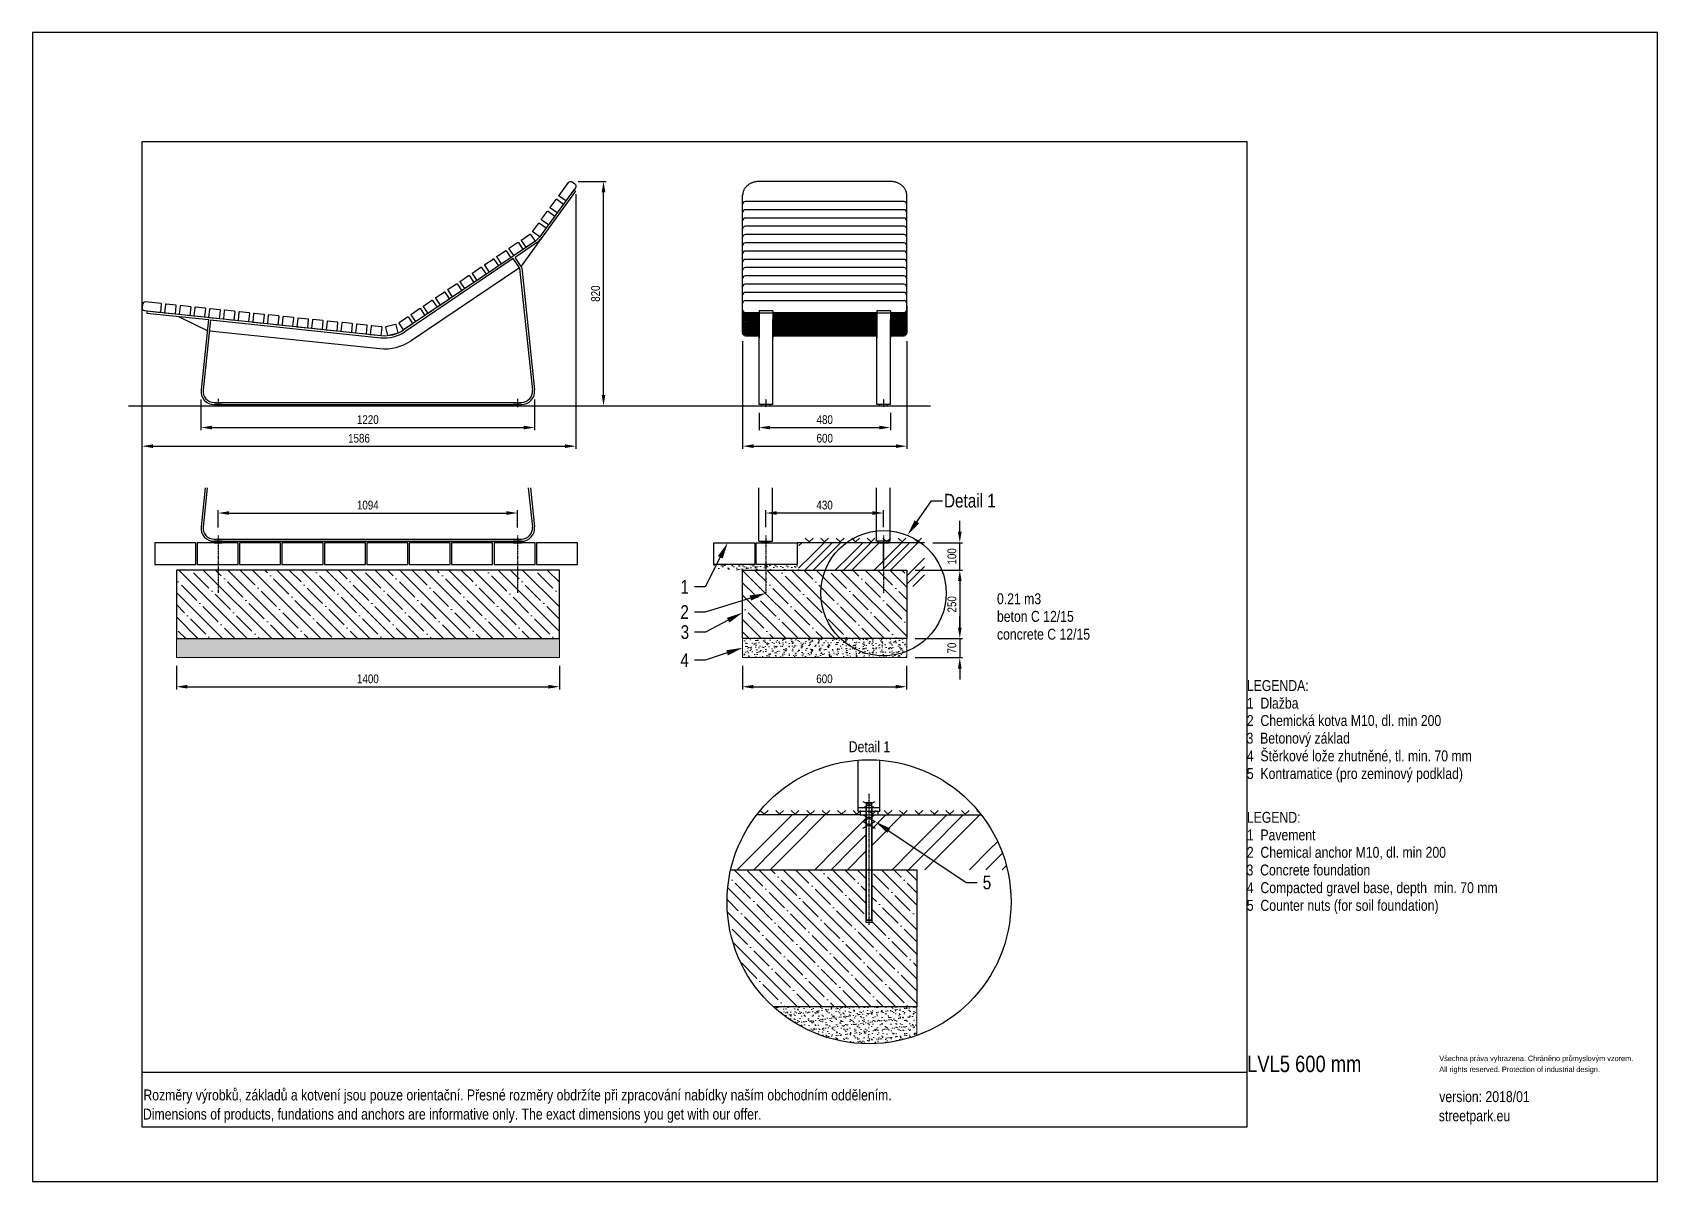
# Model space of a CAD drawing. Header units: millimetres. Extents: x 5064 to 11004, y 3085 to 7285.
import ezdxf
from ezdxf import colors
from ezdxf.entities.mleader import LeaderData, LeaderLine
from ezdxf.lldxf.tags import DXFTag
from ezdxf.math import Vec2, Vec3

# ---------------------------------------------------------------- set-up
doc = ezdxf.new("R2010")
doc.units = ezdxf.units.MM
doc.header["$LTSCALE"] = 0.3
doc.linetypes.add('DashDot', pattern=[15, 9, -3, 0, -3])
doc.layers.add('Nekreslit', color=6, linetype='Continuous', plot=False)
doc.layers.add('SRAFY', color=251, linetype='Continuous', lineweight=13)
doc.styles.add('SEACAD_Arial', font='arial.ttf', dxfattribs={"width": 0.8})
tags = doc.linetypes.add('HIDDEN2', pattern=[4.7625, 3.175, -1.5875]).pattern_tags.tags
tags[6:7] = [DXFTag(74, 4), DXFTag(75, 0), DXFTag(340, '0'), DXFTag(46, 0.0), DXFTag(50, 0.0), DXFTag(44, 0.0), DXFTag(45, 0.0)]
tags[4:5] = [DXFTag(74, 4), DXFTag(75, 0), DXFTag(340, '0'), DXFTag(46, 0.0), DXFTag(50, 0.0), DXFTag(44, 0.0), DXFTag(45, 0.0)]
doc.dimstyles.new('ISO-25', dxfattribs={"dimtxt": 1.6, "dimasz": 2, "dimexe": 0.5, "dimexo": 1.5, "dimtad": 1, "dimdec": 0, "dimtxsty": 'SEACAD_Arial', "dimcen": 2, "dimadec": 0, "dimazin": 0, "dimtfac": 1, "dimtdec": 0, "dimtmove": 0, "dimatfit": 3, "dimfxl": 1, "dimarcsym": 0})

msp = doc.modelspace()

# ---------------------------------------------------------------- texts
at = {"style": 'SEACAD_Arial', "width": 0.8}
for s, height, p in [('0.21 m3', 40, (8589.9, 5195.3)), ('beton C 12/15', 40, (8589.9, 5131)), ('concrete C 12/15', 40, (8589.9, 5065.9)), ('LEGENDA:', 40, (9503.3, 4878.1)), ('1  Dlažba', 40, (9503.3, 4813.8)), ('2  Chemická kotva M10, dl. min 200', 40, (9503.3, 4750.3)), ('3  Betonový základ', 40, (9502.2, 4685.8)), ('4  Štěrkové lože zhutněné, tl. min. 70 mm', 40, (9503.3, 4621.1)), ('5  Kontramatice (pro zeminový podklad)', 40, (9503.3, 4556.5)), ('LEGEND:', 40, (9503.3, 4396.4)), ('1  Pavement', 40, (9503.3, 4332.1)), ('2  Chemical anchor M10, dl. min 200', 40, (9503.3, 4268.6)), ('3  Concrete foundation', 40, (9502.2, 4204)), ('4  Compacted gravel base, depth  min. 70 mm', 40, (9503.3, 4139.3)), ('5  Counter nuts (for soil foundation)', 40, (9503.3, 4074.7)), ('LVL5 600 mm ', 60, (9504.4, 3485.3)), ('Všechna práva vyhrazena. Chráněno průmyslovým vzorem.', 20, (10206.7, 3525.3)), ('All rights reserved. Protection of industrial design.', 20, (10206.7, 3485.3)), ('Rozměry výrobků, základů a kotvení jsou pouze orientační. Přesné rozměry obdržíte při zpracování nabídky naším obchodním oddělením.', 39.9982, (5469.8, 3381.6)), ('version: 2018/01', 40, (10206.7, 3375.5)), ('Dimensions of products, fundations and anchors are informative only. The exact dimensions you get with our offer.', 39.9982, (5468.2, 3311.7)), ('streetpark.eu', 40, (10205.1, 3305.6))]:
    msp.add_text(s, height=height, dxfattribs=at).set_placement(p)
at = {"insert": (8048.1, 4694.4), "char_height": 40, "attachment_point": 1, "style": 'SEACAD_Arial'}
msp.add_mtext_dynamic_manual_height_columns('Detail 1', width=226.121, gutter_width=200, heights=[0], dxfattribs=at)

# ---------------------------------------------------------------- blocks, each defined once
blk = doc.blocks.new('*D137')
at = {"color": 0, "lineweight": -2, "transparency": 16777216}
for p, q in [((5743.1, 5476.4), (5743.1, 5538.8)), ((5783.1, 5528.8), (6797, 5528.8)), ((6837, 5476.4), (6837, 5538.8))]:
    blk.add_line(p, q, dxfattribs=at)
at = {"color": 0, "transparency": 16777216}
for points in [[(5783.1, 5535.5), (5783.1, 5522.1), (5743.1, 5528.8)], [(6797, 5535.5), (6797, 5522.1), (6837, 5528.8)]]:
    blk.add_solid(points, dxfattribs=at)
at = {"layer": 'Defpoints', "color": 0, "transparency": 16777216}
for p in [(6837, 5528.8), (5743.1, 5446.4), (6837, 5446.4)]:
    blk.add_point(p, dxfattribs=at)
at = {"color": 0, "transparency": 16777216, "insert": (6290.1, 5557.6), "char_height": 32, "attachment_point": 5, "style": 'SEACAD_Arial'}
blk.add_mtext('1094', dxfattribs=at)
blk = doc.blocks.new('*D138')
at = {"color": 0, "lineweight": -2, "transparency": 16777216}
for p, q in [((7744.8, 5476.5), (7744.8, 5538.8)), ((8134.8, 5528.8), (7784.8, 5528.8)), ((8174.8, 5476.5), (8174.8, 5538.8))]:
    blk.add_line(p, q, dxfattribs=at)
at = {"color": 0, "transparency": 16777216}
for points in [[(7784.8, 5535.5), (7784.8, 5522.1), (7744.8, 5528.8)], [(8134.8, 5535.5), (8134.8, 5522.1), (8174.8, 5528.8)]]:
    blk.add_solid(points, dxfattribs=at)
at = {"layer": 'Defpoints', "color": 0, "transparency": 16777216}
for p in [(7744.8, 5528.8), (7744.8, 5446.5), (8174.8, 5446.5)]:
    blk.add_point(p, dxfattribs=at)
at = {"color": 0, "transparency": 16777216, "insert": (7959.8, 5557.6), "char_height": 32, "attachment_point": 5, "style": 'SEACAD_Arial'}
blk.add_mtext('430', dxfattribs=at)
blk = doc.blocks.new('*D135')
at = {"color": 0, "lineweight": -2, "transparency": 16777216}
for p, q in [((8291.3, 5320.1), (8464, 5320.1)), ((8454, 5280.1), (8454, 5110.1)), ((8291.3, 5070.1), (8464, 5070.1))]:
    blk.add_line(p, q, dxfattribs=at)
at = {"color": 0, "transparency": 16777216}
for points in [[(8447.4, 5280.1), (8460.7, 5280.1), (8454, 5320.1)], [(8447.4, 5110.1), (8460.7, 5110.1), (8454, 5070.1)]]:
    blk.add_solid(points, dxfattribs=at)
at = {"layer": 'Defpoints', "color": 0, "transparency": 16777216}
for p in [(8261.3, 5320.1), (8261.3, 5070.1), (8454, 5070.1)]:
    blk.add_point(p, dxfattribs=at)
at = {"color": 0, "transparency": 16777216, "insert": (8425.2, 5195.1), "char_height": 32, "attachment_point": 5, "rotation": 90, "style": 'SEACAD_Arial'}
blk.add_mtext('250', dxfattribs=at)
blk = doc.blocks.new('*D136')
at = {"color": 0, "lineweight": -2, "transparency": 16777216}
for p, q in [((8454, 5110.1), (8454, 5150.1)), ((8291.3, 5070.1), (8464, 5070.1)), ((8454, 5070.1), (8454, 5000.1)), ((8291.3, 5000.1), (8464, 5000.1)), ((8454, 4960.1), (8454, 4920.1))]:
    blk.add_line(p, q, dxfattribs=at)
at = {"color": 0, "transparency": 16777216}
for points in [[(8447.4, 5110.1), (8460.7, 5110.1), (8454, 5070.1)], [(8447.4, 4960.1), (8460.7, 4960.1), (8454, 5000.1)]]:
    blk.add_solid(points, dxfattribs=at)
at = {"layer": 'Defpoints', "color": 0, "transparency": 16777216}
for p in [(8261.3, 5070.1), (8261.3, 5000.1), (8454, 5000.1)]:
    blk.add_point(p, dxfattribs=at)
at = {"color": 0, "transparency": 16777216, "insert": (8425.2, 5035.1), "char_height": 32, "attachment_point": 5, "rotation": 90, "style": 'SEACAD_Arial'}
blk.add_mtext('70', dxfattribs=at)
blk = doc.blocks.new('*D139')
at = {"color": 0, "lineweight": -2, "transparency": 16777216}
for p, q in [((7659.3, 4970.1), (7659.3, 4883.8)), ((8259.3, 4970.1), (8259.3, 4883.8)), ((7699.3, 4893.8), (8219.3, 4893.8))]:
    blk.add_line(p, q, dxfattribs=at)
at = {"color": 0, "transparency": 16777216}
for points in [[(7699.3, 4900.5), (7699.3, 4887.1), (7659.3, 4893.8)], [(8219.3, 4900.5), (8219.3, 4887.1), (8259.3, 4893.8)]]:
    blk.add_solid(points, dxfattribs=at)
at = {"layer": 'Defpoints', "color": 0, "transparency": 16777216}
for p in [(7659.3, 5000.1), (8259.3, 5000.1), (8259.3, 4893.8)]:
    blk.add_point(p, dxfattribs=at)
at = {"color": 0, "transparency": 16777216, "insert": (7959.3, 4922.7), "char_height": 32, "attachment_point": 5, "style": 'SEACAD_Arial'}
blk.add_mtext('600', dxfattribs=at)
blk = doc.blocks.new('*D133')
at = {"color": 0, "lineweight": -2, "transparency": 16777216}
for p, q in [((8454, 5460.4), (8454, 5500.4)), ((8355.8, 5420.4), (8464, 5420.4)), ((8454, 5320.1), (8454, 5420.4)), ((8291.3, 5320.1), (8464, 5320.1)), ((8454, 5280.1), (8454, 5240.1))]:
    blk.add_line(p, q, dxfattribs=at)
at = {"color": 0, "transparency": 16777216}
for points in [[(8447.4, 5460.4), (8460.7, 5460.4), (8454, 5420.4)], [(8447.4, 5280.1), (8460.7, 5280.1), (8454, 5320.1)]]:
    blk.add_solid(points, dxfattribs=at)
at = {"layer": 'Defpoints', "color": 0, "transparency": 16777216}
for p in [(8325.8, 5420.4), (8454, 5420.4), (8261.3, 5320.1)]:
    blk.add_point(p, dxfattribs=at)
at = {"color": 0, "transparency": 16777216, "insert": (8425.2, 5370.3), "char_height": 32, "attachment_point": 5, "rotation": 90, "style": 'SEACAD_Arial'}
blk.add_mtext('100', dxfattribs=at)
blk = doc.blocks.new('*D144')
at = {"color": 0, "lineweight": -2, "transparency": 16777216}
for p, q in [((7660.3, 6156.8), (7660.3, 5763.2)), ((8260.3, 6156.8), (8260.3, 5763.2)), ((7700.3, 5773.2), (8220.3, 5773.2))]:
    blk.add_line(p, q, dxfattribs=at)
at = {"color": 0, "transparency": 16777216}
for points in [[(7700.3, 5779.8), (7700.3, 5766.5), (7660.3, 5773.2)], [(8220.3, 5779.8), (8220.3, 5766.5), (8260.3, 5773.2)]]:
    blk.add_solid(points, dxfattribs=at)
at = {"layer": 'Defpoints', "color": 0, "transparency": 16777216}
for p in [(7660.3, 6186.8), (8260.3, 6186.8), (8260.3, 5773.2)]:
    blk.add_point(p, dxfattribs=at)
at = {"color": 0, "transparency": 16777216, "insert": (7960.3, 5802), "char_height": 32, "attachment_point": 5, "style": 'SEACAD_Arial'}
blk.add_mtext('600', dxfattribs=at)
blk = doc.blocks.new('*D145')
at = {"color": 0, "lineweight": -2, "transparency": 16777216}
for p, q in [((5590.4, 4970.1), (5590.4, 4883.8)), ((6990.4, 4970.1), (6990.4, 4883.8)), ((5630.4, 4893.8), (6950.4, 4893.8))]:
    blk.add_line(p, q, dxfattribs=at)
at = {"color": 0, "transparency": 16777216}
for points in [[(5630.4, 4900.5), (5630.4, 4887.1), (5590.4, 4893.8)], [(6950.4, 4900.5), (6950.4, 4887.1), (6990.4, 4893.8)]]:
    blk.add_solid(points, dxfattribs=at)
at = {"layer": 'Defpoints', "color": 0, "transparency": 16777216}
for p in [(5590.4, 5000.1), (6990.4, 5000.1), (6990.4, 4893.8)]:
    blk.add_point(p, dxfattribs=at)
at = {"color": 0, "transparency": 16777216, "insert": (6290.4, 4922.6), "char_height": 32, "attachment_point": 5, "style": 'SEACAD_Arial'}
blk.add_mtext('1400', dxfattribs=at)
blk = doc.blocks.new('*D161')
at = {"color": 0, "lineweight": -2, "transparency": 16777216}
for p, q in [((7059.6, 6740.8), (7161.6, 6740.8)), ((7151.6, 5960.4), (7151.6, 6700.8)), ((6882, 5920.4), (7161.6, 5920.4))]:
    blk.add_line(p, q, dxfattribs=at)
at = {"color": 0, "transparency": 16777216}
for points in [[(7144.9, 6700.8), (7158.3, 6700.8), (7151.6, 6740.8)], [(7144.9, 5960.4), (7158.3, 5960.4), (7151.6, 5920.4)]]:
    blk.add_solid(points, dxfattribs=at)
at = {"layer": 'Defpoints', "color": 0, "transparency": 16777216}
for p in [(7029.6, 6740.8), (7151.6, 6740.8), (6852, 5920.4)]:
    blk.add_point(p, dxfattribs=at)
at = {"color": 0, "transparency": 16777216, "insert": (7122.8, 6330.6), "char_height": 32, "attachment_point": 5, "rotation": 90, "style": 'SEACAD_Arial'}
blk.add_mtext('820', dxfattribs=at)
blk = doc.blocks.new('*D163')
at = {"color": 0, "lineweight": -2, "transparency": 16777216}
for p, q in [((5680.1, 5943.4), (5680.1, 5831.2)), ((6900, 5943.4), (6900, 5831.2)), ((5720.1, 5841.2), (6860, 5841.2))]:
    blk.add_line(p, q, dxfattribs=at)
at = {"color": 0, "transparency": 16777216}
for points in [[(5720.1, 5847.8), (5720.1, 5834.5), (5680.1, 5841.2)], [(6860, 5847.8), (6860, 5834.5), (6900, 5841.2)]]:
    blk.add_solid(points, dxfattribs=at)
at = {"layer": 'Defpoints', "color": 0, "transparency": 16777216}
for p in [(5680.1, 5973.4), (6900, 5973.4), (6900, 5841.2)]:
    blk.add_point(p, dxfattribs=at)
at = {"color": 0, "transparency": 16777216, "insert": (6290.1, 5870), "char_height": 32, "attachment_point": 5, "style": 'SEACAD_Arial'}
blk.add_mtext('1220', dxfattribs=at)
blk = doc.blocks.new('*D164')
at = {"color": 0, "lineweight": -2, "transparency": 16777216}
for p, q in [((7050.9, 6693.9), (7050.9, 5763.2)), ((5464.6, 6248.5), (5464.6, 5763.2)), ((5504.6, 5773.2), (7010.9, 5773.2))]:
    blk.add_line(p, q, dxfattribs=at)
at = {"color": 0, "transparency": 16777216}
for points in [[(5504.6, 5779.8), (5504.6, 5766.5), (5464.6, 5773.2)], [(7010.9, 5779.8), (7010.9, 5766.5), (7050.9, 5773.2)]]:
    blk.add_solid(points, dxfattribs=at)
at = {"layer": 'Defpoints', "color": 0, "transparency": 16777216}
for p in [(7050.9, 6723.9), (5464.6, 6278.5), (7050.9, 5773.2)]:
    blk.add_point(p, dxfattribs=at)
at = {"color": 0, "transparency": 16777216, "insert": (6257.8, 5802), "char_height": 32, "attachment_point": 5, "style": 'SEACAD_Arial'}
blk.add_mtext('1586', dxfattribs=at)
blk = doc.blocks.new('*D168')
at = {"color": 0, "lineweight": -2, "transparency": 16777216}
for p, q in [((7720.3, 5895.4), (7720.3, 5831.2)), ((8200.3, 5895.4), (8200.3, 5831.2)), ((7760.3, 5841.2), (8160.3, 5841.2))]:
    blk.add_line(p, q, dxfattribs=at)
at = {"color": 0, "transparency": 16777216}
for points in [[(7760.3, 5847.8), (7760.3, 5834.5), (7720.3, 5841.2)], [(8160.3, 5847.8), (8160.3, 5834.5), (8200.3, 5841.2)]]:
    blk.add_solid(points, dxfattribs=at)
at = {"layer": 'Defpoints', "color": 0, "transparency": 16777216}
for p in [(7720.3, 5925.4), (8200.3, 5925.4), (8200.3, 5841.2)]:
    blk.add_point(p, dxfattribs=at)
at = {"color": 0, "transparency": 16777216, "insert": (7960.3, 5870), "char_height": 32, "attachment_point": 5, "style": 'SEACAD_Arial'}
blk.add_mtext('480', dxfattribs=at)

# ---------------------------------------------------------------- dimensions: what is measured, and where the dimension line sits
for base, p1, p2, picture, middle in [((7050.9, 5773.2), (5464.6, 6278.5), (7050.9, 6723.9), '*D164', (6257.8, 5802)), ((6900, 5841.2), (5680.1, 5973.4), (6900, 5973.4), '*D163', (6290.1, 5870)), ((8200.3, 5841.2), (7720.3, 5925.4), (8200.3, 5925.4), '*D168', (7960.3, 5870)), ((6990.4, 4893.8), (5590.4, 5000.1), (6990.4, 5000.1), '*D145', (6290.4, 4922.6))]:
    dim = msp.add_linear_dim(base=base, p1=p1, p2=p2, dimstyle='ISO-25')
    dim.commit()
    dim.dimension.update_dxf_attribs({"geometry": picture, "text_midpoint": middle})
for base, p1, p2, picture, middle in [((7151.6, 6740.8), (6852, 5920.4), (7029.6, 6740.8), '*D161', (7122.8, 6330.6)), ((8454, 5420.4), (8261.3, 5320.1), (8325.8, 5420.4), '*D133', (8425.2, 5370.3))]:
    dim = msp.add_linear_dim(base=base, p1=p1, p2=p2, angle=90, dimstyle='ISO-25')
    dim.commit()
    dim.dimension.update_dxf_attribs({"geometry": picture, "text_midpoint": middle})
dim = msp.add_linear_dim(base=(8260.3, 5773.2), p1=(7660.3, 6186.8), p2=(8260.3, 6186.8), dimstyle='ISO-25')
dim.commit()
dim.dimension.update_dxf_attribs({"geometry": '*D144', "text_midpoint": (7960.3, 5773.2), "dimtype": 160})
for base, p1, p2, override, picture, middle in [((6837, 5528.8), (5743.1, 5446.4), (6837, 5446.4), {"dimscale": 0}, '*D137', (6290.1, 5557.6)), ((7744.8, 5528.8), (8174.8, 5446.5), (7744.8, 5446.5), {"dimscale": 0}, '*D138', (7959.8, 5557.6)), ((8259.3, 4893.8), (7659.3, 5000.1), (8259.3, 5000.1), {"dimscale": 0, "dimtix": 0, "dimtofl": 1, "dimtmove": 0, "dimatfit": 3}, '*D139', (7959.3, 4922.7))]:
    dim = msp.add_linear_dim(base=base, p1=p1, p2=p2, dimstyle='ISO-25', override=override)
    dim.commit()
    dim.dimension.update_dxf_attribs({"geometry": picture, "text_midpoint": middle})
for base, p1, p2, override, picture, middle in [((8454, 5070.1), (8261.3, 5320.1), (8261.3, 5070.1), {"dimscale": 0}, '*D135', (8425.2, 5195.1)), ((8454, 5000.1), (8261.3, 5070.1), (8261.3, 5000.1), {"dimscale": 0, "dimtmove": 1}, '*D136', (8425.2, 5035.1))]:
    dim = msp.add_linear_dim(base=base, p1=p1, p2=p2, angle=90, dimstyle='ISO-25', override=override)
    dim.commit()
    dim.dimension.update_dxf_attribs({"geometry": picture, "text_midpoint": middle})

# ---------------------------------------------------------------- hatches: boundary and pattern name
at = {"layer": 'SRAFY'}
h = msp.add_hatch(dxfattribs=at)
h.set_pattern_fill('TERACO', color=256, scale=20)
h.set_pattern_definition([(45, (-355.535, 105.8), (-28.28427, 28.28427), [20, -20]), (135, (-298.966, 105.8), (-28.28427, -28.28427), [20, -20])])
h.paths.add_polyline_path([(8324.3, 5420.5), (8324.3, 5443.5), (7864.7, 5443.5), (7864.7, 5420.5)])
h = msp.add_hatch(dxfattribs=at)
h.set_pattern_fill('GOST_GROUND', color=256, scale=10)
h.set_pattern_definition([(45, (416, 0), (141.4214, -9e-15), [200]), (45, (446, 0), (141.4214, -9e-15), [200]), (45, (476, 0), (141.4214, -9e-15), [200])])
h.paths.add_polyline_path([(8174.8, 5420.4), (8324.8, 5420.4), (8324.8, 5340.4), (8324.8, 5260.4), (8260.3, 5260.4), (8260.3, 5320.4), (8174.8, 5320.4)])
h.paths.add_polyline_path([(7864.8, 5420.4), (8174.8, 5420.4), (8174.8, 5320.4), (7864.9, 5320.2)])
h = msp.add_hatch(dxfattribs=at)
h.set_pattern_fill('ANSI35', color=256, scale=10, angle=90)
h.set_pattern_definition([(135, (153, -190), (-44.9013, -44.9013), []), (135, (153, -145.1), (-44.9013, -44.9013), [79.375, -15.875, 0, -15.875])])
h.paths.add_polyline_path([(6990.4, 5195.1), (6990.4, 5320.1), (5590.4, 5320.1), (5590.4, 5050.4), (5590.4, 5070.1), (6990.4, 5070.2)])
h = msp.add_hatch(dxfattribs=at)
h.set_pattern_fill('AR-SAND', color=256, scale=0.5)
h.set_pattern_definition([(37.5, (1489.361, 105.79), (-0.800016, 24.47066), [0, -19.304, 0, -21.59, 0, -20.6375]), (7.5, (1489.36, 105.79), (22.47616, 35.84126), [0, -10.414, 0, -17.399, 0, -6.6675]), (327.5, (1473.74, 105.79), (39.54962, 0.07186), [0, -6.35, 0, -22.86, 0, -29.845]), (317.5, (1473.74, 105.79), (38.17782, 11.14647), [0, -3.175, 0, -14.986, 0, -17.145])])
h.paths.add_polyline_path([(7864.8, 5340.4), (7864.8, 5320.5), (7864.3, 5320.4), (7744.3, 5320.3), (7744.3, 5340.4)])
h.paths.add_polyline_path([(7554.8, 5320.1), (7554.8, 5340.4), (7744.3, 5340.4), (7744.3, 5320.3), (7614.3, 5320.1)])
h = msp.add_hatch(dxfattribs=at)
h.set_pattern_fill('ANSI35', color=256, scale=10, angle=90)
h.set_pattern_definition([(135, (856, -90), (-44.9013, -44.9013), []), (135, (856, -45.1), (-44.9013, -44.9013), [79.375, -15.875, 0, -15.875])])
h.paths.add_polyline_path([(7660.3, 5320.1), (7660.3, 5070.1), (8260.3, 5070.1), (8260.3, 5320.4)])
h = msp.add_hatch(dxfattribs=at)
h.set_pattern_fill('AR-SAND', color=256, scale=0.5)
h.set_pattern_definition([(37.5, (153, -190), (-0.800016, 24.47066), [0, -19.304, 0, -21.59, 0, -20.6375]), (7.5, (153, -190), (22.47616, 35.84126), [0, -10.414, 0, -17.399, 0, -6.6675]), (327.5, (137.38, -190), (39.54962, 0.07186), [0, -6.35, 0, -22.86, 0, -29.845]), (317.5, (137.38, -190), (38.17782, 11.14647), [0, -3.175, 0, -14.986, 0, -17.145])])
h.paths.add_polyline_path([(6990.4, 5000.1), (6990.4, 5070.1), (5590.4, 5070.1), (5590.4, 5000.1)])
h = msp.add_hatch(dxfattribs=at)
h.set_pattern_fill('AR-SAND', color=256, scale=0.5, angle=90)
h.set_pattern_definition([(127.5, (856, -90), (-24.47066, -0.800016), [0, -19.304, 0, -21.59, 0, -20.6375]), (97.5, (856, -90), (-35.84126, 22.47616), [0, -10.414, 0, -17.399, 0, -6.6675]), (57.5, (856, -105.62), (-0.07186, 39.54962), [0, -6.35, 0, -22.86, 0, -29.845]), (47.5, (856, -105.62), (-11.14647, 38.17782), [0, -3.175, 0, -14.986, 0, -17.145])])
h.paths.add_polyline_path([(7660.3, 5000.1), (7660.3, 5070.1), (8260.3, 5070.1), (8260.3, 5000.1)])
h = msp.add_hatch(dxfattribs=at)
h.set_pattern_fill('GOST_GROUND', color=256, scale=20)
h.set_pattern_definition([(45, (643.36, 55.79), (282.8427, -2e-14), [400]), (45, (703.36, 55.79), (282.8427, -2e-14), [400]), (45, (763.36, 55.79), (282.8427, -2e-14), [400])])
h.paths.add_polyline_path([(8112.3, 4425), (8090.3, 4425), (7711.4, 4425, 0.107975), (7616.6, 4224.7), (7872.3, 4224.7), (8112.3, 4224.7)])
h.paths.add_polyline_path([(8533.3, 4425), (8154.3, 4425), (8132.3, 4425), (8132.3, 4224.7), (8372.3, 4224.7), (8628.1, 4224.7, 0.107975)])
h = msp.add_hatch(dxfattribs=at)
h.set_pattern_fill('TERACO', color=256, scale=20)
h.set_pattern_definition([(45, (-124.24, -889.72), (-28.28427, 28.28427), [20, -20]), (135, (-67.67, -889.72), (-28.28427, -28.28427), [20, -20])])
h.paths.add_polyline_path([(7720.5, 4424.9), (7720.5, 4448), (8524.2, 4448), (8524.2, 4424.9)])
h = msp.add_hatch(dxfattribs=at)
h.set_pattern_fill('ANSI35', color=256, scale=10, angle=90)
h.paths.add_polyline_path([(8297.3, 4224.7), (8134.3, 4224.7), (8134.3, 4033.7), (8110.3, 4033.7), (8110.3, 4224.7), (7616.6, 4224.7, 0.056839), (7603.2, 4107.8, 0.210566), (7772.1, 3724.7), (8297.3, 3724.7)])
h = msp.add_hatch(dxfattribs=at)
h.set_pattern_fill('AR-SAND', color=256, scale=0.5)
h.paths.add_polyline_path([(8297.3, 3724.7), (7772.1, 3724.7, 0.277973), (8297.3, 3619.1)])

# ---------------------------------------------------------------- linework, layer by layer
at = {"color": 7, "linetype": 'Continuous'}
for p, q in [((8200.3, 6740.6), (7720.3, 6740.6)), ((8250.3, 6667.5), (7670.3, 6667.5)), ((8250.3, 6637.3), (7670.3, 6637.3)), ((8250.3, 6607.1), (7670.3, 6607.1)), ((8250.3, 6576.9), (7670.3, 6576.9)), ((8250.3, 6546.7), (7670.3, 6546.7)), ((8250.3, 6516.5), (7670.3, 6516.5)), ((8250.3, 6486.3), (7670.3, 6486.3)), ((8250.3, 6456.1), (7670.3, 6456.1)), ((8250.3, 6425.9), (7670.3, 6425.9)), ((8250.3, 6395.7), (7670.3, 6395.7)), ((8250.3, 6365.5), (7670.3, 6365.5)), ((8250.3, 6335.3), (7670.3, 6335.3)), ((7660.3, 6272), (7660.3, 6273.1)), ((7660.3, 6272), (7660.3, 6270.6)), ((7660.3, 6266.4), (7660.3, 6270.6)), ((7660.3, 6266.4), (7660.3, 6264.9)), ((7660.3, 6260.7), (7660.3, 6264.9)), ((7660.3, 6260.7), (7660.3, 6259.3)), ((7660.3, 6255.1), (7660.3, 6259.3)), ((7660.3, 6255.1), (7660.3, 6253.6)), ((7660.3, 6249.5), (7660.3, 6253.6)), ((7660.3, 6249.5), (7660.3, 6248)), ((7660.3, 6243.8), (7660.3, 6248)), ((7660.3, 6243.8), (7660.3, 6242.4)), ((7660.3, 6238.2), (7660.3, 6242.4)), ((7660.3, 6238.2), (7660.3, 6236.7)), ((7670.3, 6262.1), (7720.3, 6262.1)), ((7670.3, 6260.6), (7720.3, 6260.6)), ((7670.3, 6256.4), (7720.3, 6256.4)), ((7670.3, 6255), (7720.3, 6255)), ((7670.3, 6250.8), (7720.3, 6250.8)), ((7670.3, 6249.3), (7720.3, 6249.3)), ((7670.3, 6245.2), (7720.3, 6245.2)), ((7670.3, 6243.7), (7720.3, 6243.7)), ((7670.3, 6239.5), (7720.3, 6239.5)), ((7670.3, 6238.1), (7720.3, 6238.1)), ((7720.3, 6267.3), (7720.3, 6259.4)), ((7770.3, 6267.3), (7720.3, 6267.3)), ((7770.3, 6259.4), (7720.3, 6259.4)), ((7720.3, 6259.4), (7720.3, 6169.5)), ((7770.3, 6267.3), (7770.3, 6259.4)), ((7770.3, 6262.1), (8150.3, 6262.1)), ((7770.3, 6260.6), (8150.3, 6260.6)), ((7770.3, 6259.4), (7770.3, 6169.5)), ((7770.3, 6256.4), (8150.3, 6256.4)), ((7770.3, 6255), (8150.3, 6255)), ((7770.3, 6250.8), (8150.3, 6250.8)), ((7770.3, 6249.3), (8150.3, 6249.3)), ((7770.3, 6245.2), (8150.3, 6245.2)), ((7770.3, 6243.7), (8150.3, 6243.7)), ((7770.3, 6239.5), (8150.3, 6239.5)), ((7770.3, 6238.1), (8150.3, 6238.1)), ((8150.3, 6267.3), (8150.3, 6259.4)), ((8200.3, 6267.3), (8150.3, 6267.3)), ((8200.3, 6259.4), (8150.3, 6259.4)), ((8150.3, 6259.4), (8150.3, 6169.5)), ((8200.3, 6267.3), (8200.3, 6259.4)), ((8200.3, 6262.1), (8250.3, 6262.1)), ((8200.3, 6260.6), (8250.3, 6260.6)), ((8200.3, 6259.4), (8200.3, 6169.5)), ((8200.3, 6256.4), (8250.3, 6256.4)), ((8200.3, 6255), (8250.3, 6255)), ((8200.3, 6250.8), (8250.3, 6250.8)), ((8200.3, 6249.3), (8250.3, 6249.3)), ((8200.3, 6245.2), (8250.3, 6245.2)), ((8200.3, 6243.7), (8250.3, 6243.7)), ((8200.3, 6239.5), (8250.3, 6239.5)), ((8200.3, 6238.1), (8250.3, 6238.1)), ((8260.3, 6285), (8260.3, 6273.1)), ((8260.3, 6273.1), (8260.3, 6272)), ((8260.3, 6272), (8260.3, 6270.6)), ((8260.3, 6270.6), (8260.3, 6266.4)), ((8260.3, 6266.4), (8260.3, 6264.9)), ((8260.3, 6264.9), (8260.3, 6260.7)), ((8260.3, 6260.7), (8260.3, 6259.3)), ((8260.3, 6259.3), (8260.3, 6255.1)), ((8260.3, 6255.1), (8260.3, 6253.6)), ((8260.3, 6253.6), (8260.3, 6249.5)), ((8260.3, 6249.5), (8260.3, 6248)), ((8260.3, 6248), (8260.3, 6243.8)), ((8260.3, 6243.8), (8260.3, 6242.4)), ((8260.3, 6242.4), (8260.3, 6238.2)), ((8260.3, 6238.2), (8260.3, 6236.7)), ((7660.3, 6232.5), (7660.3, 6236.7)), ((7660.3, 6232.5), (7660.3, 6231.1)), ((7660.3, 6226.9), (7660.3, 6231.1)), ((7660.3, 6226.9), (7660.3, 6225.4)), ((7660.3, 6221.2), (7660.3, 6225.4)), ((7660.3, 6221.2), (7660.3, 6219.8)), ((7660.3, 6215.6), (7660.3, 6219.8)), ((7660.3, 6215.6), (7660.3, 6214.1)), ((7660.3, 6209.9), (7660.3, 6214.1)), ((7670.3, 6233.9), (7720.3, 6233.9)), ((7670.3, 6232.4), (7720.3, 6232.4)), ((7670.3, 6228.2), (7720.3, 6228.2)), ((7670.3, 6226.8), (7720.3, 6226.8)), ((7670.3, 6222.6), (7720.3, 6222.6)), ((7670.3, 6221.1), (7720.3, 6221.1)), ((7670.3, 6216.9), (7720.3, 6216.9)), ((7670.3, 6215.5), (7720.3, 6215.5)), ((7670.3, 6211.3), (7720.3, 6211.3)), ((7670.3, 6209.8), (7720.3, 6209.8)), ((7670.3, 6205.6), (7720.3, 6205.6)), ((7670.3, 6204.2), (7720.3, 6204.2)), ((7670.3, 6200), (7720.3, 6200)), ((7670.3, 6198.5), (7720.3, 6198.5)), ((7670.3, 6194.4), (7720.3, 6194.4)), ((7670.3, 6192.9), (7720.3, 6192.9)), ((7670.3, 6188.7), (7720.3, 6188.7)), ((7670.3, 6187.2), (7720.3, 6187.2)), ((7670.3, 6183.1), (7720.3, 6183.1)), ((7670.3, 6181.6), (7720.3, 6181.6)), ((7720.3, 5978.5), (7720.3, 6235.7)), ((7770.3, 5978.5), (7770.3, 6235.7)), ((7770.3, 6233.9), (8150.3, 6233.9)), ((7770.3, 6232.4), (8150.3, 6232.4)), ((7770.3, 6228.2), (8150.3, 6228.2)), ((7770.3, 6226.8), (8150.3, 6226.8)), ((7770.3, 6222.6), (8150.3, 6222.6)), ((7770.3, 6221.1), (8150.3, 6221.1)), ((7770.3, 6216.9), (8150.3, 6216.9)), ((7770.3, 6215.5), (8150.3, 6215.5)), ((7770.3, 6211.3), (8150.3, 6211.3)), ((7770.3, 6209.8), (8150.3, 6209.8)), ((7770.3, 6205.6), (8150.3, 6205.6)), ((7770.3, 6204.2), (8150.3, 6204.2)), ((7770.3, 6200), (8150.3, 6200)), ((7770.3, 6198.5), (8150.3, 6198.5)), ((7770.3, 6194.4), (8150.3, 6194.4)), ((7770.3, 6192.9), (8150.3, 6192.9)), ((7770.3, 6188.7), (8150.3, 6188.7)), ((7770.3, 6187.2), (8150.3, 6187.2)), ((7770.3, 6183.1), (8150.3, 6183.1)), ((7770.3, 6181.6), (8150.3, 6181.6)), ((8150.3, 5978.5), (8150.3, 6235.7)), ((8200.3, 5978.5), (8200.3, 6235.7)), ((8200.3, 6233.9), (8250.3, 6233.9)), ((8200.3, 6232.4), (8250.3, 6232.4)), ((8200.3, 6228.2), (8250.3, 6228.2)), ((8200.3, 6226.8), (8250.3, 6226.8)), ((8200.3, 6222.6), (8250.3, 6222.6)), ((8200.3, 6221.1), (8250.3, 6221.1)), ((8200.3, 6216.9), (8250.3, 6216.9)), ((8200.3, 6215.5), (8250.3, 6215.5)), ((8200.3, 6211.3), (8250.3, 6211.3)), ((8200.3, 6209.8), (8250.3, 6209.8)), ((8200.3, 6205.6), (8250.3, 6205.6)), ((8200.3, 6204.2), (8250.3, 6204.2)), ((8200.3, 6200), (8250.3, 6200)), ((8200.3, 6198.5), (8250.3, 6198.5)), ((8200.3, 6194.4), (8250.3, 6194.4)), ((8200.3, 6192.9), (8250.3, 6192.9)), ((8200.3, 6188.7), (8250.3, 6188.7)), ((8200.3, 6187.2), (8250.3, 6187.2)), ((8200.3, 6183.1), (8250.3, 6183.1)), ((8200.3, 6181.6), (8250.3, 6181.6)), ((8260.3, 6236.7), (8260.3, 6232.5)), ((8260.3, 6232.5), (8260.3, 6231.1)), ((8260.3, 6231.1), (8260.3, 6226.9)), ((8260.3, 6226.9), (8260.3, 6225.4)), ((8260.3, 6225.4), (8260.3, 6221.2)), ((8260.3, 6221.2), (8260.3, 6219.8)), ((8260.3, 6219.8), (8260.3, 6215.6)), ((8260.3, 6215.6), (8260.3, 6214.1)), ((8260.3, 6214.1), (8260.3, 6209.9)), ((8260.3, 6209.9), (8260.3, 6208.5)), ((8260.3, 6208.5), (8260.3, 6204.3)), ((8260.3, 6204.3), (8260.3, 6202.8)), ((8260.3, 6202.8), (8260.3, 6198.7)), ((8260.3, 6198.7), (8260.3, 6197.2)), ((8260.3, 6197.2), (8260.3, 6193)), ((8260.3, 6193), (8260.3, 6191.6)), ((8260.3, 6191.6), (8260.3, 6187.4)), ((8260.3, 6187.4), (8260.3, 6186.8)), ((7670.3, 6177.1), (7720.3, 6177.1)), ((7770.3, 6177.1), (8150.3, 6177.1)), ((8200.3, 6177.1), (8250.3, 6177.1)), ((7720.3, 5925.4), (7720.3, 5978.5)), ((7770.3, 5925.4), (7770.3, 5978.5)), ((8150.3, 5925.4), (8150.3, 5978.5)), ((8200.3, 5925.4), (8200.3, 5978.5)), ((7770.3, 5925.4), (7720.3, 5925.4)), ((7730.3, 5920.4), (7730.3, 5925.4)), ((7730.3, 5920.4), (7760.3, 5920.4)), ((7760.3, 5920.4), (7760.3, 5925.4)), ((8200.3, 5925.4), (8150.3, 5925.4)), ((8160.3, 5920.4), (8160.3, 5925.4)), ((8160.3, 5920.4), (8190.3, 5920.4)), ((8190.3, 5920.4), (8190.3, 5925.4)), ((7719.8, 5425.4), (7719.8, 5620.4)), ((7769.8, 5425.4), (7769.8, 5620.4)), ((7719.8, 5425.4), (7769.8, 5425.4)), ((7729.8, 5420.4), (7729.8, 5425.4)), ((7759.8, 5420.4), (7729.8, 5420.4)), ((7759.8, 5420.4), (7759.8, 5425.4))]:
    msp.add_line(p, q, dxfattribs=at)
for p, q in [((7043.1, 6709.9), (6917.8, 6537.6)), ((7049.6, 6705.2), (6924.3, 6532.8)), ((7043.1, 6709.9), (7049.6, 6705.2)), ((7660.3, 6186.8), (7660.3, 6690.2)), ((8260.3, 6186.8), (8260.3, 6690.2)), ((6902.9, 6523.1), (6421.1, 6198.1)), ((6907.3, 6516.4), (6828.5, 6463.3)), ((6924.3, 6532.8), (6850.3, 6431)), ((6821.9, 6458.8), (6425.6, 6191.5)), ((6844.3, 6425.6), (6448, 6158.4)), ((6844.3, 6425.6), (6821.9, 6458.8)), ((6850.9, 6430.1), (6828.5, 6463.3)), ((6844.9, 6423.8), (6891.8, 5977.6)), ((6852.9, 6424.7), (6899.8, 5978.5)), ((7670.3, 6305.1), (8250.3, 6305.1)), ((5483.5, 6267.5), (5482.7, 6259.6)), ((5482.7, 6259.6), (5707.5, 6235.9)), ((5483.5, 6267.5), (6338.8, 6177.6)), ((5598.2, 6247.4), (5703.3, 6196.2)), ((5707.5, 6235.9), (5680.4, 5978.5)), ((5715.4, 6235.1), (5688.4, 5977.6)), ((5711.2, 6195.3), (6333.8, 6129.9)), ((5715.4, 6235.1), (6338, 6169.7)), ((5728.1, 5933.4), (6852, 5933.4)), ((5728.1, 5925.4), (6852, 5925.4)), ((6005.6, 5920.4), (8346.5, 5920.4)), ((5695.3, 5620.4), (5680.4, 5478.5)), ((5703.4, 5620.4), (5688.4, 5477.6)), ((6876.8, 5620.4), (6891.8, 5477.6)), ((6884.8, 5620.4), (6899.8, 5478.5)), ((8149.8, 5425.4), (8149.8, 5620.4)), ((8199.8, 5425.4), (8199.8, 5620.4)), ((5728.1, 5433.4), (6852, 5433.4)), ((5728.1, 5425.4), (6852, 5425.4)), ((8324.8, 5420.4), (7859.8, 5420.4)), ((8199.8, 5425.4), (8149.8, 5425.4)), ((5511.4, 5340.4), (5653.4, 5340.4)), ((8099.8, 4474.6), (8144.8, 4450.6)), ((8099.8, 4450.6), (8144.8, 4474.6)), ((8113.9, 4471), (8130.7, 4471)), ((8090.4, 4425), (7711.4, 4425)), ((8090.4, 4425), (8154.3, 4425)), ((8099.8, 4425), (8144.8, 4401)), ((8099.8, 4401), (8144.8, 4425)), ((8099.8, 4401), (8144.8, 4377)), ((8099.8, 4377), (8144.8, 4401)), ((8154.3, 4425), (8533.3, 4425))]:
    msp.add_line(p, q)
at = {"linetype": 'DashDot', "ltscale": 0.1}
for p, q in [((5743.1, 5946.4), (5743.1, 5917.3)), ((6837, 5946.4), (6837, 5915.4)), ((7745.3, 5946.5), (7745.3, 5915.5)), ((8175.3, 5946.5), (8175.3, 5915.5))]:
    msp.add_line(p, q, dxfattribs=at)
at = {"linetype": 'Continuous'}
for p, q in [((5415.5, 5920.4), (6463.4, 5920.4)), ((5661.4, 5420.4), (5511.4, 5420.4)), ((5511.4, 5420.4), (5511.4, 5340.4)), ((5661.4, 5340.4), (5661.4, 5420.4)), ((5816.4, 5420.4), (5666.4, 5420.4)), ((5666.4, 5420.4), (5666.4, 5340.4)), ((5816.4, 5340.4), (5816.4, 5420.4)), ((5971.4, 5420.4), (5821.4, 5420.4)), ((5821.4, 5420.4), (5821.4, 5340.4)), ((5971.4, 5340.4), (5971.4, 5420.4)), ((6126.4, 5420.4), (5976.4, 5420.4)), ((5976.4, 5420.4), (5976.4, 5340.4)), ((6126.4, 5340.4), (6126.4, 5420.4)), ((6281.4, 5420.4), (6131.4, 5420.4)), ((6131.4, 5420.4), (6131.4, 5340.4)), ((6281.4, 5340.4), (6281.4, 5420.4)), ((6436.4, 5420.4), (6286.4, 5420.4)), ((6286.4, 5420.4), (6286.4, 5340.4)), ((6436.4, 5340.4), (6436.4, 5420.4)), ((6591.4, 5420.4), (6441.4, 5420.4)), ((6441.4, 5420.4), (6441.4, 5340.4)), ((6591.4, 5340.4), (6591.4, 5420.4)), ((6746.4, 5420.4), (6596.4, 5420.4)), ((6596.4, 5420.4), (6596.4, 5340.4)), ((6746.4, 5340.4), (6746.4, 5420.4)), ((6901.4, 5420.4), (6751.4, 5420.4)), ((6751.4, 5420.4), (6751.4, 5340.4)), ((6901.4, 5340.4), (6901.4, 5420.4)), ((7056.4, 5420.4), (6906.4, 5420.4)), ((6906.4, 5420.4), (6906.4, 5340.4)), ((7056.4, 5340.4), (7056.4, 5420.4)), ((7554.8, 5340.4), (7554.8, 5420.4)), ((7554.8, 5420.4), (7704.8, 5420.4)), ((7704.8, 5420.4), (7704.8, 5340.4)), ((7709.8, 5340.4), (7709.8, 5420.4)), ((7709.8, 5420.4), (7859.8, 5420.4)), ((7859.8, 5420.4), (7859.8, 5340.4)), ((8174.8, 5340.4), (8174.8, 5420.4)), ((5511.4, 5340.4), (5661.4, 5340.4)), ((5666.4, 5340.4), (5816.4, 5340.4)), ((5821.4, 5340.4), (5971.4, 5340.4)), ((5976.4, 5340.4), (6126.4, 5340.4)), ((6131.4, 5340.4), (6281.4, 5340.4)), ((6286.4, 5340.4), (6436.4, 5340.4)), ((6441.4, 5340.4), (6591.4, 5340.4)), ((6596.4, 5340.4), (6746.4, 5340.4)), ((6751.4, 5340.4), (6901.4, 5340.4)), ((6906.4, 5340.4), (7056.4, 5340.4)), ((7704.8, 5340.4), (7554.8, 5340.4)), ((7859.8, 5340.4), (7709.8, 5340.4)), ((8082.3, 4437.8), (8082.3, 4625.3)), ((8162.3, 4437.8), (8162.3, 4625.3)), ((8162.3, 4437.8), (8082.3, 4437.8)), ((8090.4, 4437.8), (8090.4, 4425)), ((8154.3, 4437.8), (8154.3, 4425)), ((7616.6, 4224.7), (8297.3, 4224.7)), ((8297.3, 4224.7), (8297.3, 3724.7)), ((7772.1, 3724.7), (8297.3, 3724.7))]:
    msp.add_line(p, q, dxfattribs=at)
at = {"linetype": 'DashDot', "lineweight": 30}
for p, q in [((5743.1, 5446.4), (5743.1, 5235.8)), ((6837, 5446.4), (6837, 5235.8)), ((7744.8, 5446.5), (7744.8, 5235.8)), ((8174.8, 5446.5), (8174.8, 5235.8)), ((8122.3, 4022.9), (8122.3, 4502.9))]:
    msp.add_line(p, q, dxfattribs=at)
at = {"linetype": 'HIDDEN2'}
for p, q in [((8113.9, 4471), (8112.3, 4469.4)), ((8132.3, 4469.4), (8112.3, 4469.4)), ((8112.3, 4469.4), (8112.3, 4041.3)), ((8132.3, 4469.4), (8130.7, 4471)), ((8132.3, 4041.3), (8132.3, 4469.4)), ((8162.3, 4450.6), (8082.3, 4450.6)), ((8110.3, 4450.6), (8110.3, 4224.7)), ((8112.3, 4424.9), (8112.3, 4424.9)), ((8132.3, 4424.9), (8132.3, 4424.9)), ((8134.3, 4224.7), (8134.3, 4450.6)), ((8110.3, 4224.7), (8110.3, 4033.7)), ((8134.3, 4033.7), (8134.3, 4224.7)), ((8112.3, 4041.3), (8132.3, 4041.3)), ((8112.3, 4041.3), (8113.9, 4039.7)), ((8122.3, 4039.7), (8113.9, 4039.7)), ((8130.7, 4039.7), (8122.3, 4039.7)), ((8130.7, 4039.7), (8132.3, 4041.3)), ((8110.3, 4033.7), (8134.3, 4033.7))]:
    msp.add_line(p, q, dxfattribs=at)
for points in [[(7049, 6718), (7013.7, 6669.5), (6989.4, 6687.1, -0.414214), (6989, 6689.9), (7023.1, 6736.8, -0.414214), (7037, 6739), (7046.7, 6732, -0.414214)], [(7005.5, 6658.1), (6982, 6625.8), (6957.7, 6643.4, -0.414214), (6957.2, 6646.2), (6978.4, 6675.3, -0.414214), (6981.2, 6675.8)], [(6973.7, 6614.5), (6950.2, 6582.1), (6925.9, 6599.7, -0.414214), (6925.5, 6602.5), (6946.7, 6631.6, -0.414214), (6949.5, 6632.1)], [(6902, 6522.5), (6868.8, 6500.1), (6852, 6525, -0.414214), (6852.6, 6527.8), (6882.4, 6547.9, -0.414214), (6885.2, 6547.4)], [(6942, 6570.8), (6918.5, 6538.4), (6894.2, 6556, -0.414214), (6893.8, 6558.8), (6914.9, 6588, -0.414214), (6917.7, 6588.4)], [(6812.4, 6462.1), (6779.3, 6439.7), (6762.5, 6464.6, -0.414214), (6763, 6467.4), (6792.9, 6487.5, -0.414214), (6795.7, 6487)], [(6857.2, 6492.3), (6824, 6469.9), (6807.3, 6494.8, -0.414214), (6807.8, 6497.6), (6837.7, 6517.7, -0.414214), (6840.4, 6517.2)], [(6722.9, 6401.7), (6689.7, 6379.3), (6673, 6404.2, -0.414214), (6673.5, 6407), (6703.4, 6427.1, -0.414214), (6706.1, 6426.6)], [(6767.7, 6431.9), (6734.5, 6409.5), (6717.7, 6434.4, -0.414214), (6718.3, 6437.2), (6748.1, 6457.3, -0.414214), (6750.9, 6456.8)], [(6633.4, 6341.3), (6600.2, 6318.9), (6583.4, 6343.8, -0.414214), (6584, 6346.6), (6613.8, 6366.7, -0.414214), (6616.6, 6366.2)], [(6678.1, 6371.5), (6645, 6349.1), (6628.2, 6374, -0.414214), (6628.7, 6376.8), (6658.6, 6396.9, -0.414214), (6661.4, 6396.4)], [(5473.6, 6268.6), (5533.3, 6262.3), (5536.4, 6292.1, 0.414214), (5534.6, 6294.3), (5476.9, 6300.4, 0.414214), (5466, 6291.5), (5464.7, 6279.6, 0.414214)], [(6543.8, 6280.9), (6510.7, 6258.5), (6493.9, 6283.4, -0.414214), (6494.4, 6286.2), (6524.3, 6306.3, -0.414214), (6527.1, 6305.8)], [(6588.6, 6311.1), (6555.4, 6288.7), (6538.7, 6313.6, -0.414214), (6539.2, 6316.4), (6569, 6336.5, -0.414214), (6571.8, 6336)], [(5547.2, 6260.8), (5587, 6256.7), (5590.1, 6286.5, 0.414214), (5588.3, 6288.7), (5552.5, 6292.4, 0.414214), (5550.3, 6290.7)], [(5600.9, 6255.2), (5640.7, 6251), (5643.8, 6280.8, 0.414214), (5642, 6283), (5606.2, 6286.8, 0.414214), (5604, 6285)], [(5654.6, 6249.5), (5694.4, 6245.4), (5697.5, 6275.2, 0.414214), (5695.7, 6277.4), (5659.9, 6281.2, 0.414214), (5657.7, 6279.4)], [(5708.3, 6243.9), (5748.1, 6239.7), (5751.2, 6269.6, 0.414214), (5749.4, 6271.8), (5713.6, 6275.5, 0.414214), (5711.4, 6273.7)], [(5762, 6238.3), (5801.8, 6234.1), (5804.9, 6263.9, 0.414214), (5803.1, 6266.1), (5767.3, 6269.9, 0.414214), (5765.1, 6268.1)], [(5815.7, 6232.6), (5855.5, 6228.4), (5858.6, 6258.3, 0.414214), (5856.9, 6260.5), (5821, 6264.2, 0.414214), (5818.9, 6262.4)], [(5869.4, 6227), (5909.2, 6222.8), (5912.3, 6252.6, 0.414214), (5910.6, 6254.8), (5874.8, 6258.6, 0.414214), (5872.6, 6256.8)], [(5923.1, 6221.3), (5962.9, 6217.1), (5966, 6247, 0.414214), (5964.3, 6249.2), (5928.5, 6252.9, 0.414214), (5926.3, 6251.2)], [(5976.8, 6215.7), (6016.6, 6211.5), (6019.7, 6241.3, 0.414214), (6018, 6243.5), (5982.2, 6247.3, 0.414214), (5980, 6245.5)], [(6030.5, 6210), (6070.3, 6205.9), (6073.4, 6235.7, 0.414214), (6071.7, 6237.9), (6035.9, 6241.6, 0.414214), (6033.7, 6239.9)], [(6454.3, 6220.5), (6421.1, 6198.1), (6404.4, 6223, -0.414214), (6404.9, 6225.8), (6434.7, 6245.9, -0.414214), (6437.5, 6245.4)], [(6499.1, 6250.7), (6465.9, 6228.3), (6449.1, 6253.2, -0.414214), (6449.7, 6256), (6479.5, 6276.1, -0.414214), (6482.3, 6275.6)], [(6084.2, 6204.4), (6124, 6200.2), (6127.2, 6230, 0.414214), (6125.4, 6232.2), (6089.6, 6236, 0.414214), (6087.4, 6234.2)], [(6137.9, 6198.7), (6177.7, 6194.6), (6180.9, 6224.4, 0.414214), (6179.1, 6226.6), (6143.3, 6230.4, 0.414214), (6141.1, 6228.6)], [(6191.6, 6193.1), (6231.4, 6188.9), (6234.6, 6218.8, 0.414214), (6232.8, 6221), (6197, 6224.7, 0.414214), (6194.8, 6222.9)], [(6245.3, 6187.5), (6285.1, 6183.3), (6288.3, 6213.1, 0.414214), (6286.5, 6215.3), (6250.7, 6219.1, 0.414214), (6248.5, 6217.3)], [(6299.1, 6181.8), (6338.8, 6177.6), (6342, 6207.5, 0.414214), (6340.2, 6209.7), (6304.4, 6213.4, 0.414214), (6302.2, 6211.6)], [(6362, 6177.4), (6400.8, 6187), (6393.5, 6216.2, 0.414214), (6391.1, 6217.6), (6356.2, 6208.9, 0.414214), (6354.7, 6206.5)]]:
    msp.add_lwpolyline(points, format="xyb", close=True)
for points in [[(5758.1, 5925.4), (5728.1, 5925.4), (5728.1, 5920.4), (5758.1, 5920.4)], [(6852, 5925.4), (6822, 5925.4), (6822, 5920.4), (6852, 5920.4)], [(5758.1, 5425.4), (5728.1, 5425.4), (5728.1, 5420.4), (5758.1, 5420.4)], [(6852, 5425.4), (6822, 5425.4), (6822, 5420.4), (6852, 5420.4)], [(8194.8, 5425.4), (8154.8, 5425.4), (8154.8, 5420.4), (8194.8, 5420.4)], [(5590.4, 5070.1), (6990.4, 5070.1), (6990.4, 5320.1), (5590.4, 5320.4)], [(8260.3, 5070.1), (7660.3, 5070.1), (7660.3, 5320.1), (8260.3, 5320.4)]]:
    msp.add_lwpolyline(points, close=True)
at = {"linetype": 'Continuous'}
for centre, radius in [((6352.6, 5920.4), 0.01), ((5745.4, 5420.4), 0.01), ((6261.5, 5420.4), 0.01), ((6352.6, 5420.4), 0.01), ((8174.3, 5420.5), 0.01), ((5595.4, 5170.1), 0.01), ((6295.4, 5070.1), 0.01), ((8004.3, 5070.1), 0.01), ((8122.3, 4107.8), 519.1)]:
    msp.add_circle(centre, radius, dxfattribs=at)
msp.add_circle((8175.3, 5235.8), 229)
for centre, radius, start, end in [((7670.3, 6657.5), 10, 90, 180), ((8250.3, 6657.5), 10, 0, 90), ((7670.3, 6627.3), 10, 90, 180), ((7670.3, 6597.1), 10, 90, 180), ((8250.3, 6627.3), 10, 0, 90), ((8250.3, 6597.1), 10, 0, 90), ((6869.3, 6572.8), 60, 304, 324), ((7670.3, 6566.9), 10, 90, 180), ((7670.3, 6536.7), 10, 90, 180), ((8250.3, 6566.9), 10, 0, 90), ((8250.3, 6536.7), 10, 0, 90), ((6869.3, 6572.8), 68, 304, 324), ((7670.3, 6506.5), 10, 90, 180), ((7670.3, 6476.3), 10, 90, 180), ((8250.3, 6506.5), 10, 0, 90), ((8250.3, 6476.3), 10, 0, 90), ((6840.9, 6423.4), 4, 5.99863, 34), ((6840.9, 6423.4), 12, 5.99863, 34), ((7670.3, 6446.1), 10, 90, 180), ((7670.3, 6415.9), 10, 90, 180), ((8250.3, 6446.1), 10, 0, 90), ((8250.3, 6415.9), 10, 0, 90), ((7670.3, 6385.7), 10, 90, 180), ((7670.3, 6355.5), 10, 90, 180), ((8250.3, 6385.7), 10, 0, 90), ((8250.3, 6355.5), 10, 0, 90), ((7670.3, 6325.3), 10, 90, 180), ((7670.3, 6295.1), 10, 90, 180), ((8250.3, 6325.3), 10, 0, 90), ((8250.3, 6295.1), 10, 0, 90), ((6351.8, 6300.9), 132, 264, 304), ((6351.8, 6300.9), 124, 264, 304), ((6351.8, 6300.9), 172, 264, 304), ((5728.1, 5973.4), 48, 174, 270), ((5728.1, 5973.4), 40, 174, 270), ((6852, 5973.4), 48, 270, 5.99863), ((6852, 5973.4), 40, 270, 5.99863), ((5728.1, 5473.4), 48, 174, 270), ((5728.1, 5473.4), 40, 174, 270), ((6852, 5473.4), 48, 270, 5.99863), ((6852, 5473.4), 40, 270, 5.99863)]:
    msp.add_arc(centre, radius, start, end)
at = {"color": 7, "linetype": 'Continuous'}
for centre, major_axis, ratio, start_param, end_param in [((7670.3, 6272), (10, 0), 0.994522, 3.141593, 4.712389), ((7670.3, 6270.6), (-10, 0), 0.994522, 0, 1.570796), ((7670.3, 6266.4), (10, 0), 0.994522, 3.141593, 4.712389), ((7670.3, 6264.9), (-10, 0), 0.994522, 0, 1.570796), ((7670.3, 6260.7), (10, 0), 0.994522, 3.141593, 4.712389), ((7670.3, 6259.3), (-10, 0), 0.994522, 0, 1.570796), ((7670.3, 6255.1), (10, 0), 0.994522, 3.141593, 4.712389), ((7670.3, 6253.6), (-10, 0), 0.994522, 0, 1.570796), ((7670.3, 6249.5), (10, 0), 0.994522, 3.141593, 4.712389), ((7670.3, 6248), (-10, 0), 0.994522, 0, 1.570796), ((7670.3, 6243.8), (10, 0), 0.994522, 3.141593, 4.712389), ((7670.3, 6242.4), (-10, 0), 0.994522, 0, 1.570796), ((7670.3, 6238.2), (10, 0), 0.994522, 3.141593, 4.712389), ((8250.3, 6272), (10, 0), 0.994522, 4.712389, 6.283185), ((8250.3, 6270.6), (-10, 0), 0.994522, 1.570796, 3.141593), ((8250.3, 6266.4), (10, 0), 0.994522, 4.712389, 6.283185), ((8250.3, 6264.9), (-10, 0), 0.994522, 1.570796, 3.141593), ((8250.3, 6260.7), (10, 0), 0.994522, 4.712389, 6.283185), ((8250.3, 6259.3), (-10, 0), 0.994522, 1.570796, 3.141593), ((8250.3, 6255.1), (10, 0), 0.994522, 4.712389, 6.283185), ((8250.3, 6253.6), (-10, 0), 0.994522, 1.570796, 3.141593), ((8250.3, 6249.5), (10, 0), 0.994522, 4.712389, 6.283185), ((8250.3, 6248), (-10, 0), 0.994522, 1.570796, 3.141593), ((8250.3, 6243.8), (10, 0), 0.994522, 4.712389, 6.283185), ((8250.3, 6242.4), (-10, 0), 0.994522, 1.570796, 3.141593), ((8250.3, 6238.2), (10, 0), 0.994522, 4.712389, 6.283185), ((7670.3, 6236.7), (-10, 0), 0.994522, 0, 1.570796), ((7670.3, 6232.5), (10, 0), 0.994522, 3.141593, 4.712389), ((7670.3, 6231.1), (-10, 0), 0.994522, 0, 1.570796), ((7670.3, 6226.9), (10, 0), 0.994522, 3.141593, 4.712389), ((7670.3, 6225.4), (-10, 0), 0.994522, 0, 1.570796), ((7670.3, 6221.2), (10, 0), 0.994522, 3.141593, 4.712389), ((7670.3, 6219.8), (-10, 0), 0.994522, 0, 1.570796), ((7670.3, 6215.6), (10, 0), 0.994522, 3.141593, 4.712389), ((7670.3, 6214.1), (-10, 0), 0.994522, 0, 1.570796), ((7670.3, 6209.9), (10, 0), 0.994522, 3.141593, 4.712389), ((7670.3, 6208.5), (-10, 0), 0.994522, 0, 1.570796), ((7670.3, 6204.3), (10, 0), 0.994522, 3.141593, 4.712389), ((7670.3, 6202.8), (-10, 0), 0.994522, 0, 1.570796), ((7670.3, 6198.7), (10, 0), 0.994522, 3.141593, 4.712389), ((7670.3, 6197.2), (-10, 0), 0.994522, 0, 1.570796), ((7670.3, 6193), (10, 0), 0.994522, 3.141593, 4.712389), ((7670.3, 6191.6), (-10, 0), 0.994522, 0, 1.570796), ((7670.3, 6186.8), (-10, 0), 0.971874, 0, 1.570796), ((8250.3, 6236.7), (-10, 0), 0.994522, 1.570796, 3.141593), ((8250.3, 6232.5), (10, 0), 0.994522, 4.712389, 6.283185), ((8250.3, 6231.1), (-10, 0), 0.994522, 1.570796, 3.141593), ((8250.3, 6226.9), (10, 0), 0.994522, 4.712389, 6.283185), ((8250.3, 6225.4), (-10, 0), 0.994522, 1.570796, 3.141593), ((8250.3, 6221.2), (10, 0), 0.994522, 4.712389, 6.283185), ((8250.3, 6219.8), (-10, 0), 0.994522, 1.570796, 3.141593), ((8250.3, 6215.6), (10, 0), 0.994522, 4.712389, 6.283185), ((8250.3, 6214.1), (-10, 0), 0.994522, 1.570796, 3.141593), ((8250.3, 6209.9), (10, 0), 0.994522, 4.712389, 6.283185), ((8250.3, 6208.5), (-10, 0), 0.994522, 1.570796, 3.141593), ((8250.3, 6204.3), (10, 0), 0.994522, 4.712389, 6.283185), ((8250.3, 6202.8), (-10, 0), 0.994522, 1.570796, 3.141593), ((8250.3, 6198.7), (10, 0), 0.994522, 4.712389, 6.283185), ((8250.3, 6197.2), (-10, 0), 0.994522, 1.570796, 3.141593), ((8250.3, 6193), (10, 0), 0.994522, 4.712389, 6.283185), ((8250.3, 6191.6), (-10, 0), 0.994522, 1.570796, 3.141593), ((8250.3, 6186.8), (-10, 0), 0.971874, 1.570796, 3.141593)]:
    msp.add_ellipse(centre, major_axis=major_axis, ratio=ratio, start_param=start_param, end_param=end_param, dxfattribs=at)
for points, knots in [([(7720.3, 6740.6), (7719.3, 6740.6), (7716.8, 6740.6), (7712.3, 6740.3), (7707.3, 6739.5), (7702.3, 6738.4), (7697.5, 6736.9), (7692.8, 6735.1), (7688.3, 6733), (7684, 6730.5), (7680, 6727.7), (7676.3, 6724.7), (7673, 6721.4), (7670, 6717.8), (7667.3, 6714.1), (7665.1, 6710.1), (7663.3, 6706.1), (7661.9, 6701.9), (7660.9, 6697.6), (7660.4, 6693.6), (7660.3, 6691.3), (7660.3, 6690.2)], [0, 0, 0, 0, 0.0306, 0.085892, 0.141218, 0.196565, 0.251928, 0.307297, 0.362657, 0.417985, 0.473249, 0.52841, 0.583426, 0.638248, 0.692834, 0.74715, 0.801174, 0.854909, 0.908377, 0.961622, 1, 1, 1, 1]), ([(8260.3, 6690.2), (8260.3, 6691.1), (8260.3, 6693.3), (8259.8, 6697.1), (8258.9, 6701.3), (8257.6, 6705.4), (8255.9, 6709.5), (8253.7, 6713.4), (8251.2, 6717.1), (8248.3, 6720.6), (8245.1, 6723.9), (8241.5, 6727), (8237.6, 6729.8), (8233.5, 6732.4), (8229.1, 6734.6), (8224.5, 6736.5), (8219.7, 6738), (8214.8, 6739.2), (8209.7, 6740.1), (8204.8, 6740.6), (8201.9, 6740.6), (8200.3, 6740.6)], [0, 0, 0, 0, 0.031834, 0.084809, 0.13779, 0.190847, 0.24405, 0.297455, 0.351102, 0.405006, 0.459167, 0.513566, 0.568176, 0.622961, 0.677886, 0.732918, 0.788028, 0.843196, 0.898406, 0.953648, 1, 1, 1, 1])]:
    msp.add_open_spline(points, degree=3, knots=knots, dxfattribs=at)
at = {"layer": 'Nekreslit'}
msp.add_line((5464.4, 3485.3), (9504.4, 3485.3), dxfattribs=at)
for points in [[(5064.4, 3085.3), (11004.4, 3085.3), (11004.4, 7285.3), (5064.4, 7285.3)], [(5464.4, 3285.3), (9504.4, 3285.3), (9504.4, 6885.3), (5464.4, 6885.3)]]:
    msp.add_lwpolyline(points, close=True, dxfattribs=at)
at = {"layer": 'SRAFY'}
for p, q in [((5590.4, 5070.1), (5590.4, 5000.1)), ((6990.4, 5070.1), (6990.4, 5000.1)), ((7660.3, 5070.1), (7660.3, 5000.1)), ((8260.3, 5070.1), (8260.3, 5000.1)), ((5590.4, 5000.1), (6990.4, 5000.1)), ((8260.3, 5000.1), (7660.3, 5000.1)), ((8297.3, 3724.7), (8297.3, 3619.1))]:
    msp.add_line(p, q, dxfattribs=at)

msp.set_redraw_order([(e.dxf.handle, doc.entitydb.next_handle()) for e in msp.query("TEXT MTEXT ATTDEF DIMENSION ARC_DIMENSION")])  # texts and dimensions are drawn at this point

# ---------------------------------------------------------------- leaders
ml = msp.add_multileader_mtext('Standard')
ml.set_content('Detail 1', color=256, style='SEACAD_Arial')
ml.set_leader_properties(lineweight=-3)
ml.build(insert=Vec2(0, 0))
ml.multileader.update_dxf_attribs({"dogleg_length": 2, "arrow_head_size": 60, "scale": 20})
ctx = ml.context
ctx.base_point, ctx.scale, ctx.char_height, ctx.arrow_head_size, ctx.landing_gap_size, ctx.plane_origin = Vec3(8390.8, 5573.5), 20, 50, 60, 20, Vec3(9851.4, 5437.5)
ctx.text_align_type = 2
notes = []
notes.append((ctx, [(0, (1, 1, 0), (8350.8, 5573.5), (1, 0), 40, [(0, [(8262.6, 5447.6)], 0, [])])]))
ctx.mtext.insert, ctx.mtext.alignment = Vec3(8585.7, 5599), 3
ml = msp.add_multileader_mtext('Standard')
ml.set_content('1', color=256, style='SEACAD_Arial')
ml.set_leader_properties()
ml.build(insert=Vec2(0, 0))
ml.multileader.update_dxf_attribs({"dogleg_length": 2, "arrow_head_size": 60, "scale": 20})
ctx = ml.context
ctx.base_point, ctx.scale, ctx.char_height, ctx.arrow_head_size, ctx.landing_gap_size, ctx.plane_origin = Vec3(7429, 5258.8), 20, 50, 60, 20, Vec3(7823.5, 5421.2)
ctx.text_align_type = 2
notes.append((ctx, [(1, (1, 1, 0), (7523.7, 5258.8), (-1, 0), 40, [(0, [(7605.7, 5420.4)], 0, [])])]))
ctx.mtext.insert, ctx.mtext.alignment, ctx.mtext.flow_direction = Vec3(7463.7, 5283.8), 3, 5
ml = msp.add_multileader_mtext('Standard')
ml.set_content('2', color=256, style='SEACAD_Arial')
ml.set_leader_properties()
ml.build(insert=Vec2(0, 0))
ml.multileader.update_dxf_attribs({"dogleg_length": 2, "arrow_head_size": 60, "scale": 20})
ctx = ml.context
ctx.base_point, ctx.scale, ctx.char_height, ctx.arrow_head_size, ctx.landing_gap_size, ctx.plane_origin = Vec3(7417.2, 5166.9), 20, 50, 60, 20, Vec3(7745.8, 5235.8)
ctx.text_align_type = 2
notes.append((ctx, [(1, (1, 1, 0), (7523.7, 5166.9), (-1, 0), 40, [(0, [(7745.8, 5235.8)], 0, [])])]))
ctx.mtext.insert, ctx.mtext.alignment, ctx.mtext.flow_direction = Vec3(7463.7, 5191.9), 3, 5
ml = msp.add_multileader_mtext('Standard')
ml.set_content('3', color=256, style='SEACAD_Arial')
ml.set_leader_properties()
ml.build(insert=Vec2(0, 0))
ml.multileader.update_dxf_attribs({"dogleg_length": 2, "arrow_head_size": 60, "scale": 20})
ctx = ml.context
ctx.base_point, ctx.scale, ctx.char_height, ctx.arrow_head_size, ctx.landing_gap_size, ctx.plane_origin = Vec3(7418.6, 5093.2), 20, 50, 60, 20, Vec3(7746.8, 5023)
ctx.text_align_type = 2
notes.append((ctx, [(1, (1, 1, 0), (7524.8, 5093.2), (-1, 0), 40, [(0, [(7660.3, 5165)], 0, [])])]))
ctx.mtext.insert, ctx.mtext.alignment, ctx.mtext.flow_direction = Vec3(7464.8, 5118.7), 3, 5
ml = msp.add_multileader_mtext('Standard')
ml.set_content('4', color=256, style='SEACAD_Arial')
ml.set_leader_properties()
ml.build(insert=Vec2(0, 0))
ml.multileader.update_dxf_attribs({"dogleg_length": 2, "arrow_head_size": 60, "scale": 20})
ctx = ml.context
ctx.base_point, ctx.scale, ctx.char_height, ctx.arrow_head_size, ctx.landing_gap_size, ctx.plane_origin = Vec3(7416.1, 4991.3), 20, 50, 60, 20, Vec3(7667.2, 5075.5)
ctx.text_align_type = 2
notes.append((ctx, [(1, (1, 1, 0), (7523.7, 4991.3), (-1, 0), 40, [(0, [(7660.3, 5036.4)], 0, [])])]))
ctx.mtext.insert, ctx.mtext.alignment, ctx.mtext.flow_direction = Vec3(7463.7, 5016.3), 3, 5
ml = msp.add_multileader_mtext('Standard')
ml.set_content('5', color=256, style='SEACAD_Arial')
ml.set_leader_properties()
ml.build(insert=Vec2(0, 0))
ml.multileader.update_dxf_attribs({"text_right_attachment_type": 6, "dogleg_length": 2, "arrow_head_size": 60, "scale": 20})
ctx = ml.context
ctx.base_point, ctx.scale, ctx.char_height, ctx.arrow_head_size, ctx.landing_gap_size, ctx.plane_origin = Vec3(8517.8, 4178.2), 20, 50, 60, 20, Vec3(8007, 4315.9)
ctx.right_attachment = 6
notes.append((ctx, [(0, (1, 1, 0), (8477.8, 4178.2), (1, 0), 40, [(0, [(8144.8, 4401)], 0, [])])]))
ctx.mtext.insert, ctx.mtext.flow_direction = Vec3(8537.8, 4203.6), 5
for ctx, leaders in notes:
    for number, flags, end, landing, length, lines in leaders:
        leader = LeaderData()
        leader.index, (leader.has_last_leader_line, leader.has_dogleg_vector, leader.attachment_direction) = number, flags
        leader.last_leader_point, leader.dogleg_vector, leader.dogleg_length = Vec3(end), Vec3(landing), length
        for number, points, colour, breaks in lines:
            line = LeaderLine()
            line.index, line.vertices, line.color, line.breaks = number, Vec3.list(points), colors.encode_raw_color(colour), breaks
            leader.lines.append(line)
        ctx.leaders.append(leader)

doc.saveas('drawing.dxf')
